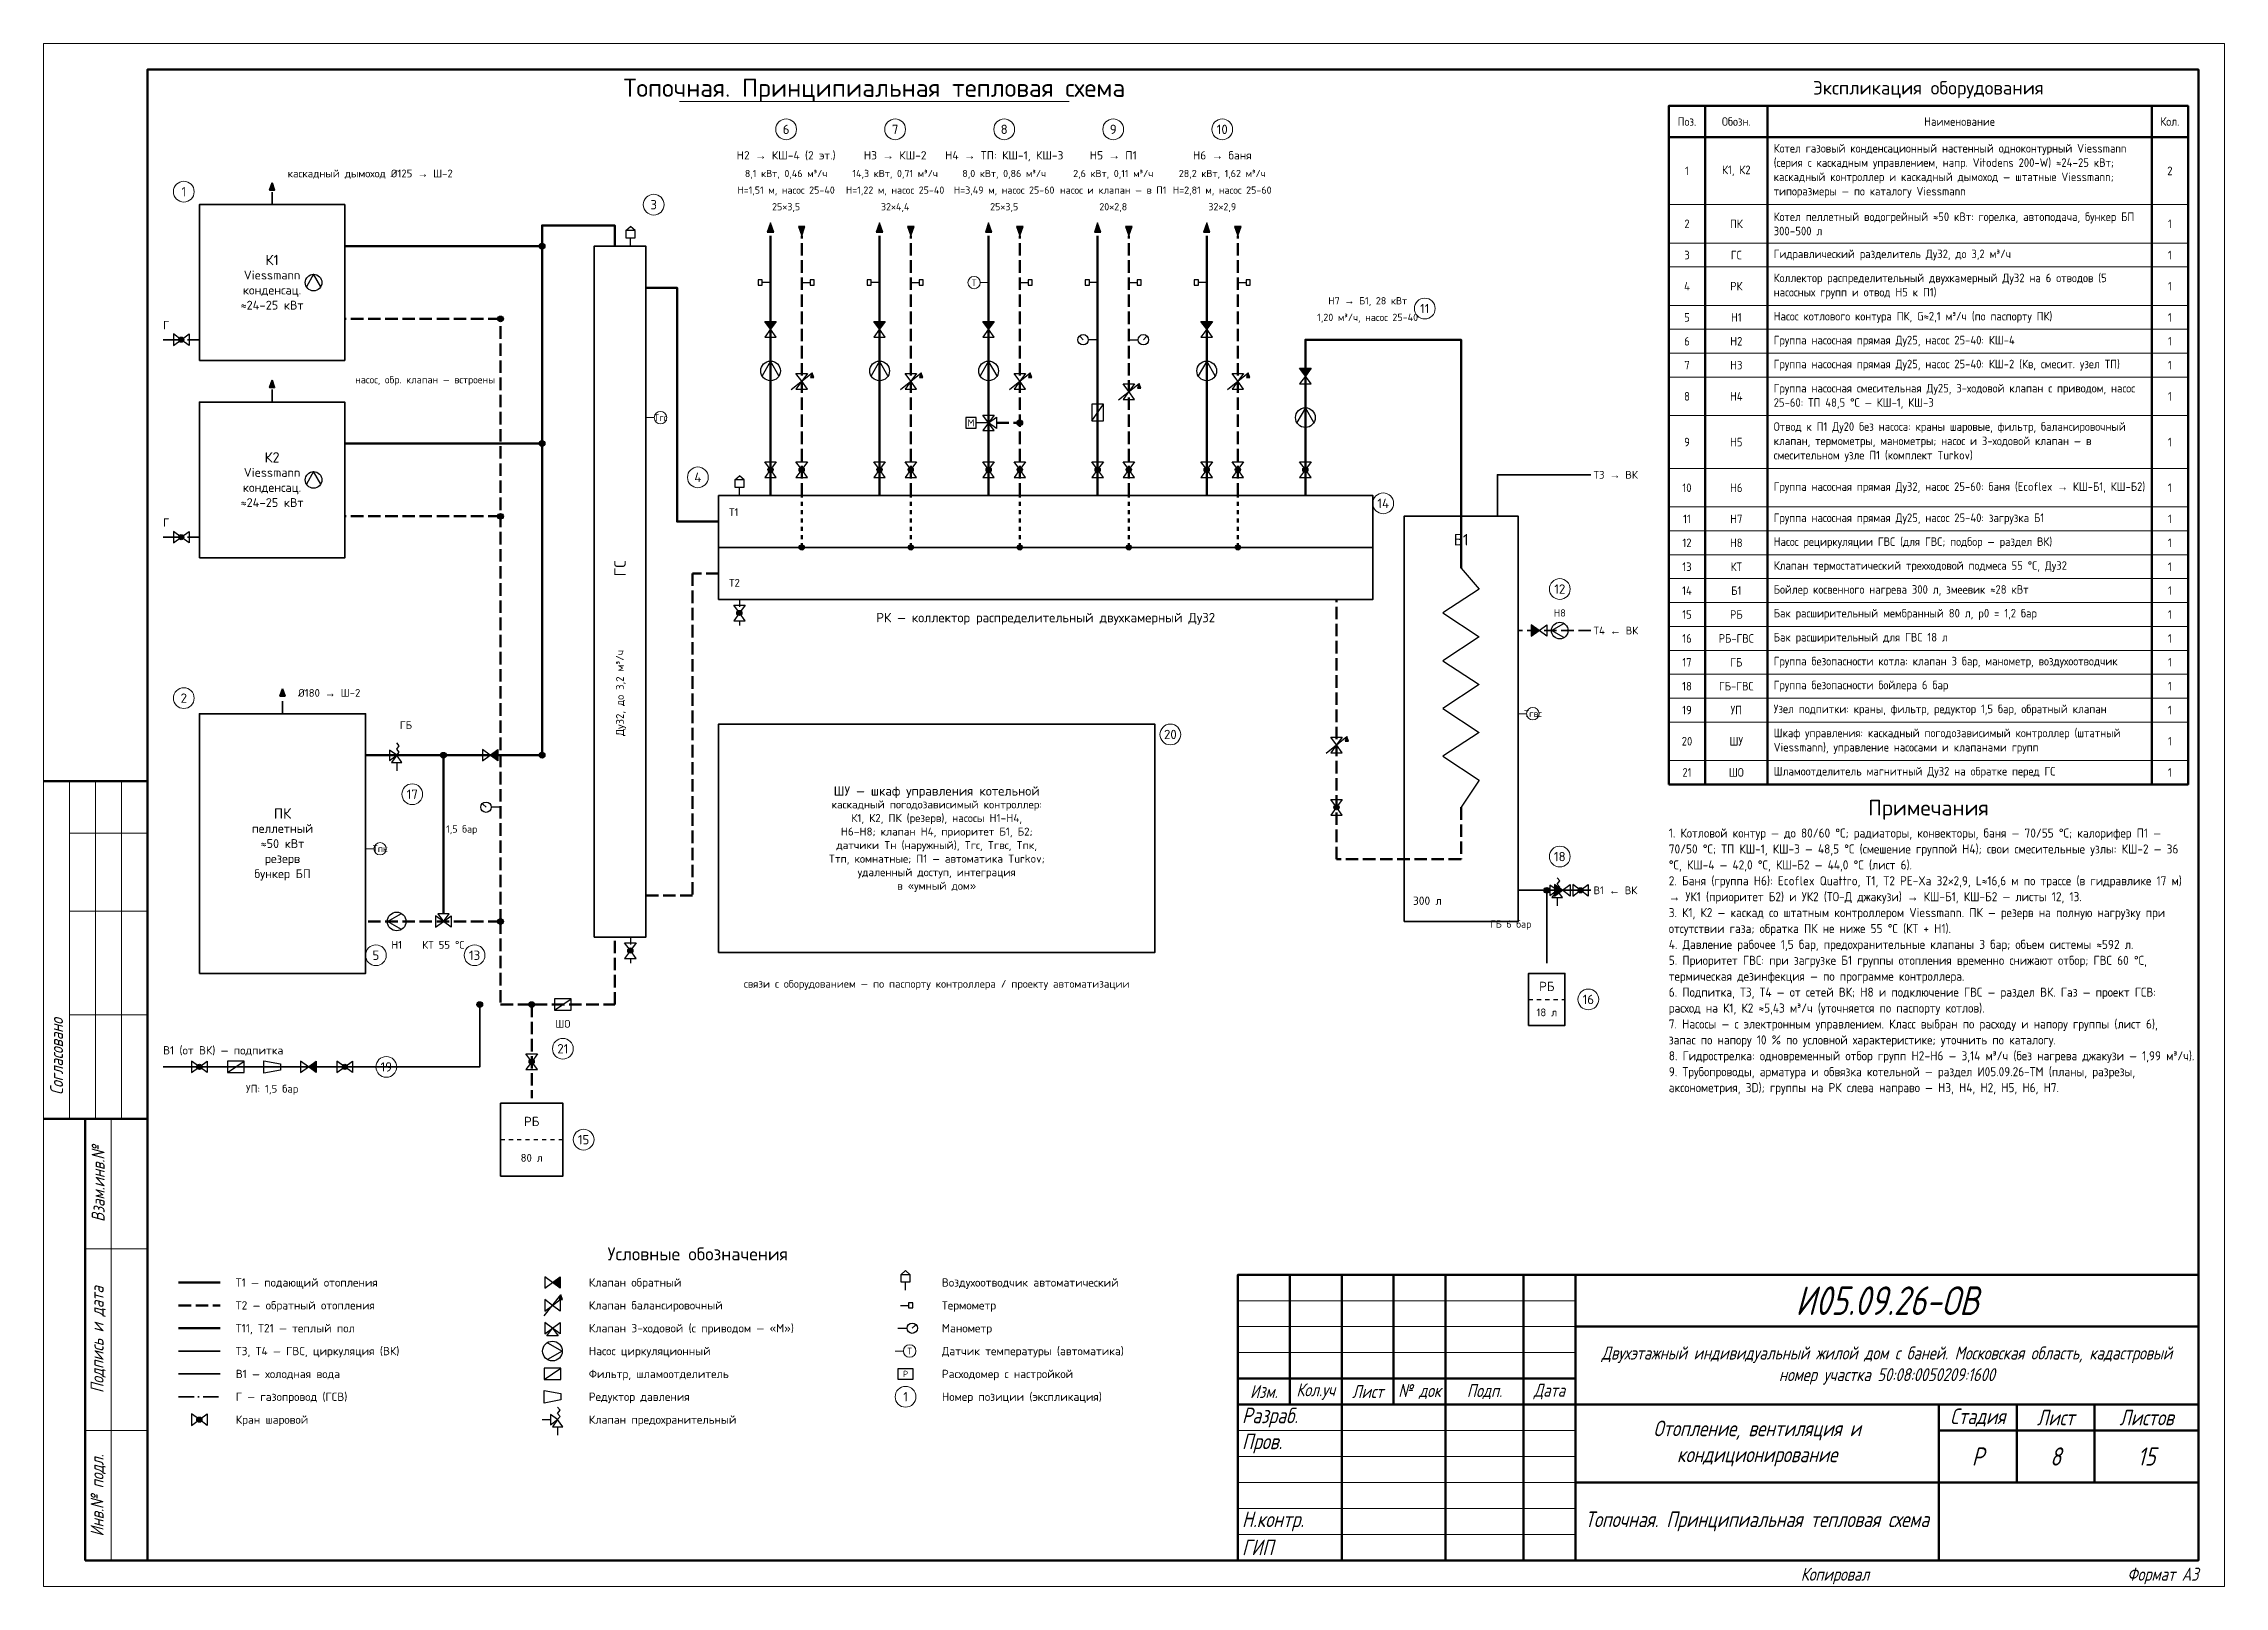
# Paper-space layout 'Лист' of a CAD drawing. Header units: millimetres. Extents: x 0 to 420, y 0 to 297.
import ezdxf
from ezdxf.enums import TextEntityAlignment as Align

# ---------------------------------------------------------------- set-up
doc = ezdxf.new("R2010")
doc.units = ezdxf.units.MM
for name, pattern in [('ОВ_ПУНКТ', [160, 80, -80]), ('ОВ_ШП', [460, 300, -80, 0, -80]), ('ОВ_ШТРИХ', [330, 240, -90])]:
    doc.linetypes.add(name, pattern=pattern)
for name, color, linetype, lineweight in [('ОВ_автоматика', 8, 'Continuous', 18), ('ОВ_арматура', 7, 'Continuous', 25), ('ОВ_В1', 4, 'Continuous', 35), ('ОВ_Г', 42, 'Continuous', 35), ('ОВ_дымоход', 8, 'Continuous', 35), ('ОВ_марки', 7, 'Continuous', 18), ('ОВ_оборуд', 7, 'Continuous', 35), ('ОВ_Т1', 1, 'Continuous', 50), ('ОВ_Т11', 6, 'Continuous', 35), ('ОВ_Т2', 5, 'Continuous', 50), ('ОВ_Т21', 4, 'Continuous', 35), ('ОВ_Т3', 3, 'Continuous', 35), ('ОВ_Т4', 30, 'Continuous', 35), ('ОВ_текст', 7, 'Continuous', 18), ('Рамка', 7, 'Continuous', 50), ('Таблицы', 7, 'Continuous', 18), ('Текст', 7, 'Continuous', 18), ('Тонкие', 8, 'Continuous', 13)]:
    doc.layers.add(name, color=color, linetype=linetype, lineweight=lineweight)
doc.styles.add('GOST', font='isocpeur.ttf', dxfattribs={"width": 0.9})
doc.styles.add('GOST_I', font='isocpeur.ttf', dxfattribs={"width": 0.8})

psp = doc.layouts.new('Лист')

# ---------------------------------------------------------------- texts
at = {"layer": 'ОВ_автоматика', "style": 'GOST'}
for s, p in [('T', (179.2, 251)), ('Tгс', (118.8, 225)), ('Tгвс', (286.8, 168)), ('Tпк', (64.8, 142)), ('T', (166.8, 45.3))]:
    psp.add_text(s, height=1.3, dxfattribs=at).set_placement(p, align=Align.MIDDLE_CENTER)
at = {"layer": 'ОВ_арматура', "style": 'GOST'}
for s, height, p in [('М', 1.4, (178.6, 224)), ('Р', 1.2, (166, 40.9))]:
    psp.add_text(s, height=height, dxfattribs=at).set_placement(p, align=Align.MIDDLE_CENTER)
at = {"layer": 'ОВ_марки', "style": 'GOST'}
for s, height, p in [('6', 1.8, (143, 280.5)), ('7', 1.8, (164, 280.5)), ('8', 1.8, (185, 280.5)), ('9', 1.8, (206, 280.5)), ('10', 1.8, (227, 280.5)), ('1', 1.8, (27, 268.5)), ('3', 1.8, (117.5, 266)), ('К1', 2, (44, 255.35)), ('Viessmann', 1.7, (44, 252.45)), ('конденсац.', 1.7, (44, 249.55)), ('≈24–25 кВт', 1.7, (44, 246.65)), ('11', 1.8, (266, 246)), ('Viessmann', 1.7, (44, 214.45)), ('К2', 2, (44, 217.35)), ('4', 1.8, (126, 213.5)), ('конденсац.', 1.7, (44, 211.55)), ('≈24–25 кВт', 1.7, (44, 208.65)), ('14', 1.8, (258, 208.5)), ('12', 1.8, (292, 192)), ('2', 1.8, (27, 171)), ('20', 1.8, (217, 164)), ('17', 1.8, (71, 152.5)), ('каскадный погодозависимый контроллер:', 1.53, (172, 150.525)), ('ШУ — шкаф управления котельной', 1.8, (172, 153.135)), ('ПК', 2, (46, 148.8)), ('К1, К2, ПК (резерв), насосы Н1–Н4,', 1.53, (172, 147.915)), ('пеллетный', 1.7, (46, 145.9)), ('≈50 кВт', 1.7, (46, 143)), ('датчики Tн (наружный), Tгс, Tгвс, Tпк,', 1.53, (172, 142.695)), ('Н6–Н8; клапан Н4, приоритет Б1, Б2;', 1.53, (172, 145.305)), ('резерв', 1.7, (46, 140.1)), ('Tтп, комнатные; П1 — автоматика Turkov;', 1.53, (172, 140.085)), ('18', 1.8, (292, 140.5)), ('бункер БП', 1.7, (46, 137.2)), ('удаленный доступ, интеграция', 1.53, (172, 137.475)), ('в «умный дом»', 1.53, (172, 134.865)), ('5', 1.8, (64, 121.5)), ('13', 1.8, (83, 121.5)), ('РБ', 1.8, (289.5, 115.5)), ('16', 1.8, (297.5, 113)), ('18 л', 1.5, (289.5, 110.5)), ('19', 1.8, (66, 100)), ('21', 1.8, (100, 103.5)), ('РБ', 1.8, (94, 89.5)), ('15', 1.8, (104, 86)), ('80 л', 1.5, (94, 82.5)), ('1', 1.8, (166, 36.5))]:
    psp.add_text(s, height=height, dxfattribs=at).set_placement(p, align=Align.MIDDLE_CENTER)
at = {"layer": 'ОВ_текст', "style": 'GOST'}
for s, height, p in [('Н2 → КШ-4 (2 эт.)', 1.6, (143, 275.5)), ('Н3 → КШ-2', 1.6, (164, 275.5)), ('Н4 → ТП: КШ-1, КШ-3', 1.6, (185, 275.5)), ('Н5 → П1', 1.6, (206, 275.5)), ('Н6 → баня', 1.6, (227, 275.5)), ('H=1,51 м, насос 25-40', 1.4, (143, 268.8)), ('8,1 кВт, 0,46 м³/ч', 1.4, (143, 272)), ('H=1,22 м, насос 25-40', 1.4, (164, 268.8)), ('14,3 кВт, 0,71 м³/ч', 1.4, (164, 272)), ('H=3,49 м, насос 25-60', 1.4, (185, 268.8)), ('8,0 кВт, 0,86 м³/ч', 1.4, (185, 272)), ('насос и клапан — в П1', 1.4, (206, 268.8)), ('2,6 кВт, 0,11 м³/ч', 1.4, (206, 272)), ('H=2,81 м, насос 25-60', 1.4, (227, 268.8)), ('28,2 кВт, 1,62 м³/ч', 1.4, (227, 272)), ('25×3,5', 1.4, (143, 265.6)), ('32×4,4', 1.4, (164, 265.6)), ('25×3,5', 1.4, (185, 265.6)), ('20×2,8', 1.4, (206, 265.6)), ('32×2,9', 1.4, (227, 265.6)), ('Н7 → Б1, 28 кВт', 1.4, (255, 247.5)), ('1,20 м³/ч, насос 25-40', 1.4, (255, 244.3)), ('Б1', 2.2, (273, 201.5)), ('РК — коллектор распределительный двухкамерный Ду32', 1.8, (193, 186.5)), ('Н8', 1.4, (292, 187.4)), ('300 л', 1.6, (266.5, 132)), ('Н1', 1.5, (68, 123.5)), ('КТ 55 °С', 1.5, (77, 123.5)), ('связи с оборудованием — по паспорту контроллера / проекту автоматизации', 1.5, (172, 116)), ('ШО', 1.5, (100, 108.3)), ('УП: 1,5 бар', 1.5, (44, 95.8)), ('Условные обозначения', 2.5, (126, 64))]:
    psp.add_text(s, height=height, dxfattribs=at).set_placement(p, align=Align.MIDDLE_CENTER)
for s, height, p in [('каскадный дымоход Ø125 → Ш-2', 1.5, (47, 272)), ('Г', 1.6, (23, 242.8)), ('насос, обр. клапан — встроены', 1.4, (60, 232.3)), ('Т3 → ВК', 1.5, (298.5, 214)), ('Т1', 1.5, (132, 206.8)), ('Г', 1.6, (23, 204.8)), ('Т2', 1.5, (132, 193.2)), ('Т4 ← ВК', 1.5, (298.5, 184)), ('Ø180 → Ш-2', 1.5, (49, 172)), ('ГБ', 1.5, (68.6, 165.8)), ('В1 ← ВК', 1.5, (298.5, 134)), ('В1 (от ВК) — подпитка', 1.6, (23, 103.2)), ('Т1 — подающий отопления', 1.6, (37, 58.5)), ('Клапан обратный', 1.6, (105, 58.5)), ('Воздухоотводчик автоматический', 1.6, (173, 58.5)), ('Т2 — обратный отопления', 1.6, (37, 54.1)), ('Клапан балансировочный', 1.6, (105, 54.1)), ('Термометр', 1.6, (173, 54.1)), ('Т11, Т21 — теплый пол', 1.6, (37, 49.7)), ('Клапан 3-ходовой (с приводом — «М»)', 1.6, (105, 49.7)), ('Манометр', 1.6, (173, 49.7)), ('Т3, Т4 — ГВС, циркуляция (ВК)', 1.6, (37, 45.3)), ('Датчик температуры (автоматика)', 1.6, (173, 45.3)), ('Насос циркуляционный', 1.6, (105, 45.3)), ('В1 — холодная вода', 1.6, (37, 40.9)), ('Фильтр, шламоотделитель', 1.6, (105, 40.9)), ('Расходомер с настройкой', 1.6, (173, 40.9)), ('Г — газопровод (ГСВ)', 1.6, (37, 36.5)), ('Редуктор давления', 1.6, (105, 36.5)), ('Номер позиции (экспликация)', 1.6, (173, 36.5)), ('Кран шаровой', 1.6, (37, 32.1)), ('Клапан предохранительный', 1.6, (105, 32.1))]:
    psp.add_text(s, height=height, dxfattribs=at).set_placement(p, align=Align.MIDDLE_LEFT)
for s, height, p in [('ГС', 2.2, (111, 196)), ('Ду32, до 3,2 м³/ч', 1.5, (111, 172))]:
    psp.add_text(s, height=height, rotation=90, dxfattribs=at).set_placement(p, align=Align.MIDDLE_CENTER)
for s, p in [('1,5 бар', (83.5, 145.8)), ('ГБ 6 бар', (286.5, 127.5))]:
    psp.add_text(s, height=1.4, dxfattribs=at).set_placement(p, align=Align.MIDDLE_RIGHT)
at = {"layer": 'Текст', "style": 'GOST'}
for s, height, p in [('Топочная. Принципиальная тепловая схема', 3.5, (160, 288.5)), ('Экспликация оборудования', 2.6, (363, 288.5)), ('Примечания', 3, (363, 149.9))]:
    psp.add_text(s, height=height, dxfattribs=at).set_placement(p, align=Align.MIDDLE_CENTER)
at = {"layer": 'Текст'}
for s, insert, char_height, width, attachment_point, style in [('Поз.', (316.5, 282), 1.65, 5, 5, 'GOST'), ('Обозн.', (326, 282), 1.65, 10, 5, 'GOST'), ('Наименование', (369, 282), 1.65, 72, 5, 'GOST'), ('Кол.', (409.5, 282), 1.65, 5, 5, 'GOST'), ('Котел газовый конденсационный настенный одноконтурный Viessmann (серия с каскадным управлением, напр. Vitodens 200-W) ≈24–25 кВт; каскадный контроллер и каскадный дымоход — штатные Viessmann; типоразмеры — по каталогу Viessmann', (333.2, 272.5), 1.65, 71.6, 4, 'GOST'), ('1', (316.5, 272.5), 1.65, 5, 5, 'GOST'), ('К1, К2', (326, 272.5), 1.65, 10, 5, 'GOST'), ('2', (409.5, 272.5), 1.65, 5, 5, 'GOST'), ('2', (316.5, 262.3), 1.65, 5, 5, 'GOST'), ('ПК', (326, 262.3), 1.65, 10, 5, 'GOST'), ('Котел пеллетный водогрейный ≈50 кВт: горелка, автоподача, бункер БП 300–500 л', (333.2, 262.3), 1.65, 71.6, 4, 'GOST'), ('1', (409.5, 262.3), 1.65, 5, 5, 'GOST'), ('3', (316.5, 256.3), 1.65, 5, 5, 'GOST'), ('ГС', (326, 256.3), 1.65, 10, 5, 'GOST'), ('Гидравлический разделитель Ду32, до 3,2 м³/ч', (333.2, 256.3), 1.65, 71.6, 4, 'GOST'), ('1', (409.5, 256.3), 1.65, 5, 5, 'GOST'), ('Коллектор распределительный двухкамерный Ду32 на 6 отводов (5 насосных групп и отвод Н5 к П1)', (333.2, 250.3), 1.65, 71.6, 4, 'GOST'), ('4', (316.5, 250.3), 1.65, 5, 5, 'GOST'), ('РК', (326, 250.3), 1.65, 10, 5, 'GOST'), ('1', (409.5, 250.3), 1.65, 5, 5, 'GOST'), ('5', (316.5, 244.3), 1.65, 5, 5, 'GOST'), ('Н1', (326, 244.3), 1.65, 10, 5, 'GOST'), ('Насос котлового контура ПК, G≈2,1 м³/ч (по паспорту ПК)', (333.2, 244.3), 1.65, 71.6, 4, 'GOST'), ('1', (409.5, 244.3), 1.65, 5, 5, 'GOST'), ('6', (316.5, 239.7), 1.65, 5, 5, 'GOST'), ('Н2', (326, 239.7), 1.65, 10, 5, 'GOST'), ('Группа насосная прямая Ду25, насос 25-40: КШ-4', (333.2, 239.7), 1.65, 71.6, 4, 'GOST'), ('1', (409.5, 239.7), 1.65, 5, 5, 'GOST'), ('7', (316.5, 235.1), 1.65, 5, 5, 'GOST'), ('Н3', (326, 235.1), 1.65, 10, 5, 'GOST'), ('Группа насосная прямая Ду25, насос 25-40: КШ-2 (Кв, смесит. узел ТП)', (333.2, 235.1), 1.65, 71.6, 4, 'GOST'), ('1', (409.5, 235.1), 1.65, 5, 5, 'GOST'), ('Группа насосная смесительная Ду25, 3-ходовой клапан с приводом, насос 25-60: ТП 48,5 °С — КШ-1, КШ-3', (333.2, 229.1), 1.65, 71.6, 4, 'GOST'), ('8', (316.5, 229.1), 1.65, 5, 5, 'GOST'), ('Н4', (326, 229.1), 1.65, 10, 5, 'GOST'), ('1', (409.5, 229.1), 1.65, 5, 5, 'GOST'), ('Отвод к П1 Ду20 без насоса: краны шаровые, фильтр, балансировочный клапан, термометры, манометры; насос и 3-ходовой клапан — в смесительном узле П1 (комплект Turkov)', (333.2, 220.3), 1.65, 71.6, 4, 'GOST'), ('9', (316.5, 220.3), 1.65, 5, 5, 'GOST'), ('Н5', (326, 220.3), 1.65, 10, 5, 'GOST'), ('1', (409.5, 220.3), 1.65, 5, 5, 'GOST'), ('10', (316.5, 211.5), 1.65, 5, 5, 'GOST'), ('Н6', (326, 211.5), 1.65, 10, 5, 'GOST'), ('Группа насосная прямая Ду32, насос 25-60: баня (Ecoflex → КШ-Б1, КШ-Б2)', (333.2, 211.5), 1.65, 71.6, 4, 'GOST'), ('1', (409.5, 211.5), 1.65, 5, 5, 'GOST'), ('11', (316.5, 205.5), 1.65, 5, 5, 'GOST'), ('Н7', (326, 205.5), 1.65, 10, 5, 'GOST'), ('Группа насосная прямая Ду25, насос 25-40: загрузка Б1', (333.2, 205.5), 1.65, 71.6, 4, 'GOST'), ('1', (409.5, 205.5), 1.65, 5, 5, 'GOST'), ('12', (316.5, 200.9), 1.65, 5, 5, 'GOST'), ('Н8', (326, 200.9), 1.65, 10, 5, 'GOST'), ('Насос рециркуляции ГВС (для ГВС; подбор — раздел ВК)', (333.2, 200.9), 1.65, 71.6, 4, 'GOST'), ('1', (409.5, 200.9), 1.65, 5, 5, 'GOST'), ('13', (316.5, 196.3), 1.65, 5, 5, 'GOST'), ('КТ', (326, 196.3), 1.65, 10, 5, 'GOST'), ('Клапан термостатический трехходовой подмеса 55 °С, Ду32', (333.2, 196.3), 1.65, 71.6, 4, 'GOST'), ('1', (409.5, 196.3), 1.65, 5, 5, 'GOST'), ('14', (316.5, 191.7), 1.65, 5, 5, 'GOST'), ('Б1', (326, 191.7), 1.65, 10, 5, 'GOST'), ('Бойлер косвенного нагрева 300 л, змеевик ≈28 кВт', (333.2, 191.7), 1.65, 71.6, 4, 'GOST'), ('1', (409.5, 191.7), 1.65, 5, 5, 'GOST'), ('15', (316.5, 187.1), 1.65, 5, 5, 'GOST'), ('РБ', (326, 187.1), 1.65, 10, 5, 'GOST'), ('Бак расширительный мембранный 80 л, p0 = 1,2 бар', (333.2, 187.1), 1.65, 71.6, 4, 'GOST'), ('1', (409.5, 187.1), 1.65, 5, 5, 'GOST'), ('16', (316.5, 182.5), 1.65, 5, 5, 'GOST'), ('РБ-ГВС', (326, 182.5), 1.65, 10, 5, 'GOST'), ('Бак расширительный для ГВС 18 л', (333.2, 182.5), 1.65, 71.6, 4, 'GOST'), ('1', (409.5, 182.5), 1.65, 5, 5, 'GOST'), ('17', (316.5, 177.9), 1.65, 5, 5, 'GOST'), ('ГБ', (326, 177.9), 1.65, 10, 5, 'GOST'), ('Группа безопасности котла: клапан 3 бар, манометр, воздухоотводчик', (333.2, 177.9), 1.65, 71.6, 4, 'GOST'), ('1', (409.5, 177.9), 1.65, 5, 5, 'GOST'), ('18', (316.5, 173.3), 1.65, 5, 5, 'GOST'), ('ГБ-ГВС', (326, 173.3), 1.65, 10, 5, 'GOST'), ('Группа безопасности бойлера 6 бар', (333.2, 173.3), 1.65, 71.6, 4, 'GOST'), ('1', (409.5, 173.3), 1.65, 5, 5, 'GOST'), ('19', (316.5, 168.7), 1.65, 5, 5, 'GOST'), ('УП', (326, 168.7), 1.65, 10, 5, 'GOST'), ('Узел подпитки: краны, фильтр, редуктор 1,5 бар, обратный клапан', (333.2, 168.7), 1.65, 71.6, 4, 'GOST'), ('1', (409.5, 168.7), 1.65, 5, 5, 'GOST'), ('Шкаф управления: каскадный погодозависимый контроллер (штатный Viessmann), управление насосами и клапанами групп', (333.2, 162.7), 1.65, 71.6, 4, 'GOST'), ('20', (316.5, 162.7), 1.65, 5, 5, 'GOST'), ('ШУ', (326, 162.7), 1.65, 10, 5, 'GOST'), ('1', (409.5, 162.7), 1.65, 5, 5, 'GOST'), ('21', (316.5, 156.7), 1.65, 5, 5, 'GOST'), ('ШО', (326, 156.7), 1.65, 10, 5, 'GOST'), ('Шламоотделитель магнитный Ду32 на обратке перед ГС', (333.2, 156.7), 1.65, 71.6, 4, 'GOST'), ('1', (409.5, 156.7), 1.65, 5, 5, 'GOST'), ('{\\W0.8;\\Q15;Двухэтажный индивидуальный жилой дом с баней. Московская область, кадастровый номер участка 50:08:0050209:1600}', (355, 42.5), 2.5, 116, 5, 'GOST_I'), ('{\\W0.8;\\Q15;Отопление, вентиляция и кондиционирование}', (330, 27.5), 3, 66, 5, 'GOST_I'), ('{\\W0.8;\\Q15;Топочная. Принципиальная тепловая схема}', (330, 12.5), 3, 66, 5, 'GOST_I')]:
    psp.add_mtext(s, dxfattribs=dict(at, insert=insert, char_height=char_height, width=width, attachment_point=attachment_point, style=style))
at = {"layer": 'Текст', "insert": (313, 145.9), "char_height": 1.75, "width": 100, "attachment_point": 1, "line_spacing_factor": 1.05, "style": 'GOST'}
psp.add_mtext('1. Котловой контур — до 80/60 °С; радиаторы, конвекторы, баня — 70/55 °С; калорифер П1 — 70/50 °С; ТП КШ-1, КШ-3 — 48,5 °С (смешение группой Н4); свои смесительные узлы: КШ-2 — 36 °С, КШ-4 — 42,0 °С, КШ-Б2 — 44,0 °С (лист 6).\\P2. Баня (группа Н6): Ecoflex Quattro, Т1, Т2 PE-Xa 32×2,9, L≈16,6 м по трассе (в гидравлике 17 м) → УК1 (приоритет Б2) и УК2 (ТО-Д джакузи) → КШ-Б1, КШ-Б2 — листы 12, 13.\\P3. К1, К2 — каскад со штатным контроллером Viessmann. ПК — резерв на полную нагрузку при отсутствии газа; обратка ПК не ниже 55 °С (КТ + Н1).\\P4. Давление рабочее 1,5 бар, предохранительные клапаны 3 бар; объем системы ≈592 л.\\P5. Приоритет ГВС: при загрузке Б1 группы отопления временно снижают отбор; ГВС 60 °С, термическая дезинфекция — по программе контроллера.\\P6. Подпитка, Т3, Т4 — от сетей ВК; Н8 и подключение ГВС — раздел ВК. Газ — проект ГСВ: расход на К1, К2 ≈5,43 м³/ч (уточняется по паспорту котлов).\\P7. Насосы — с электронным управлением. Класс выбран по расходу и напору группы (лист 6), запас по напору 10 % по условной характеристике; уточнить по каталогу.\\P8. Гидрострелка: одновременный отбор групп Н2–Н6 — 3,14 м³/ч (без нагрева джакузи — 1,99 м³/ч).\\P9. Трубопроводы, арматура и обвязка котельной — раздел И05.09.26-ТМ (планы, разрезы, аксонометрия, 3D); группы на РК слева направо — Н3, Н4, Н2, Н5, Н6, Н7.', dxfattribs=at)
at = {"layer": 'Текст', "char_height": 2.5, "attachment_point": 5, "rotation": 90, "style": 'GOST_I'}
for s, insert in [('{\\W0.8;\\Q15;Согласовано}', (2.5, 102)), ('{\\W0.8;\\Q15;Взам.инв.№}', (10.5, 77.5)), ('{\\W0.8;\\Q15;Подпись и дата}', (10.5, 47.5)), ('{\\W0.8;\\Q15;Инв.№ подл.}', (10.5, 17.5))]:
    psp.add_mtext(s, dxfattribs=dict(at, insert=insert))
at = {"layer": 'Текст', "style": 'GOST_I'}
for s, insert, char_height, attachment_point in [('{\\W0.8;\\Q15;И05.09.26-ОВ}', (355, 55), 5.5, 5), ('{\\W0.8;\\Q15;Изм.}', (235, 37.5), 2.5, 5), ('{\\W0.8;\\Q15;Кол.уч}', (245, 37.5), 2.5, 5), ('{\\W0.8;\\Q15;Лист}', (255, 37.5), 2.5, 5), ('{\\W0.8;\\Q15;№ док}', (265, 37.5), 2.5, 5), ('{\\W0.8;\\Q15;Подп.}', (277.5, 37.5), 2.5, 5), ('{\\W0.8;\\Q15;Дата}', (290, 37.5), 2.5, 5), ('{\\W0.8;\\Q15;Разраб.}', (230.8, 32.5), 3, 4), ('{\\W0.8;\\Q15;Стадия}', (372.5, 32.5), 3, 5), ('{\\W0.8;\\Q15;Лист}', (387.5, 32.5), 3, 5), ('{\\W0.8;\\Q15;Листов}', (405, 32.5), 3, 5), ('{\\W0.8;\\Q15;Пров.}', (230.8, 27.5), 3, 4), ('{\\W0.8;\\Q15;}', (250.8, 32.5), 3, 4), ('{\\W0.8;\\Q15;}', (285.6, 32.5), 3, 4), ('{\\W0.8;\\Q15;}', (250.8, 27.5), 3, 4), ('{\\W0.8;\\Q15;}', (285.6, 27.5), 3, 4), ('{\\W0.8;\\Q15;Р}', (372.5, 25), 3.5, 5), ('{\\W0.8;\\Q15;8}', (387.5, 25), 3.5, 5), ('{\\W0.8;\\Q15;15}', (405, 25), 3.5, 5), ('{\\W0.8;\\Q15;Н.контр.}', (230.8, 12.5), 3, 4), ('{\\W0.8;\\Q15;ГИП}', (230.8, 7.5), 3, 4), ('{\\W0.8;\\Q15;}', (250.8, 12.5), 3, 4), ('{\\W0.8;\\Q15;}', (285.6, 12.5), 3, 4), ('{\\W0.8;\\Q15;}', (250.8, 7.5), 3, 4), ('{\\W0.8;\\Q15;}', (285.6, 7.5), 3, 4), ('{\\W0.8;\\Q15;Копировал}', (345, 2), 2.5, 5), ('{\\W0.8;\\Q15;Формат А3}', (415, 2), 2.5, 6)]:
    psp.add_mtext(s, dxfattribs=dict(at, insert=insert, char_height=char_height, attachment_point=attachment_point))

# ---------------------------------------------------------------- hatches: boundary and pattern name
at = {"layer": 'ОВ_арматура'}
for points in [[(140, 262.5), (139.37, 260.7), (140.63, 260.7)], [(146, 260), (146.63, 261.8), (145.37, 261.8)], [(161, 262.5), (160.37, 260.7), (161.63, 260.7)], [(167, 260), (167.63, 261.8), (166.37, 261.8)], [(182, 262.5), (181.37, 260.7), (182.63, 260.7)], [(188, 260), (188.63, 261.8), (187.37, 261.8)], [(203, 262.5), (202.37, 260.7), (203.63, 260.7)], [(209, 260), (209.63, 261.8), (208.37, 261.8)], [(224, 262.5), (223.37, 260.7), (224.63, 260.7)], [(230, 260), (230.63, 261.8), (229.37, 261.8)], [(140, 242), (138.9, 243.5), (141.1, 243.5)], [(161, 242), (159.9, 243.5), (162.1, 243.5)], [(182, 242), (180.9, 243.5), (183.1, 243.5)], [(224, 242), (222.9, 243.5), (225.1, 243.5)], [(148, 233.6), (147.685, 232.7), (148.315, 232.7)], [(169, 233.6), (168.685, 232.7), (169.315, 232.7)], [(190, 233.6), (189.685, 232.7), (190.315, 232.7)], [(211, 231.6), (210.685, 230.7), (211.315, 230.7)], [(232, 233.6), (231.685, 232.7), (232.315, 232.7)], [(243, 233), (241.9, 234.5), (244.1, 234.5)], [(288, 184), (286.5, 185.1), (286.5, 182.9)], [(86, 160), (87.5, 161.1), (87.5, 158.9)], [(251, 163.6), (250.685, 162.7), (251.315, 162.7)], [(292.5, 134), (291, 135.1), (291, 132.9)], [(51, 100), (52.5, 101.1), (52.5, 98.9)], [(98, 58.5), (99.5, 59.6), (99.5, 57.4)], [(99.6, 56.1), (99.285, 55.2), (99.915, 55.2)]]:
    psp.add_hatch(color=7, dxfattribs=at).paths.add_polyline_path(points)
h = psp.add_hatch(color=7, dxfattribs=at)
edge = h.paths.add_edge_path()
edge.add_arc((96, 258), 0.55, 0, 360)
h = psp.add_hatch(color=7, dxfattribs=at)
edge = h.paths.add_edge_path()
edge.add_arc((88, 244), 0.55, 0, 360)
h = psp.add_hatch(color=7, dxfattribs=at)
edge = h.paths.add_edge_path()
edge.add_arc((26.5, 240), 0.5, 0, 360)
h = psp.add_hatch(color=7, dxfattribs=at)
edge = h.paths.add_edge_path()
edge.add_arc((188, 224), 0.55, 0, 360)
h = psp.add_hatch(color=7, dxfattribs=at)
edge = h.paths.add_edge_path()
edge.add_arc((96, 220), 0.55, 0, 360)
h = psp.add_hatch(color=7, dxfattribs=at)
edge = h.paths.add_edge_path()
edge.add_arc((140, 215), 0.5, 0, 360)
h = psp.add_hatch(color=7, dxfattribs=at)
edge = h.paths.add_edge_path()
edge.add_arc((146, 215), 0.5, 0, 360)
h = psp.add_hatch(color=7, dxfattribs=at)
edge = h.paths.add_edge_path()
edge.add_arc((161, 215), 0.5, 0, 360)
h = psp.add_hatch(color=7, dxfattribs=at)
edge = h.paths.add_edge_path()
edge.add_arc((167, 215), 0.5, 0, 360)
h = psp.add_hatch(color=7, dxfattribs=at)
edge = h.paths.add_edge_path()
edge.add_arc((182, 215), 0.5, 0, 360)
h = psp.add_hatch(color=7, dxfattribs=at)
edge = h.paths.add_edge_path()
edge.add_arc((188, 215), 0.5, 0, 360)
h = psp.add_hatch(color=7, dxfattribs=at)
edge = h.paths.add_edge_path()
edge.add_arc((203, 215), 0.5, 0, 360)
h = psp.add_hatch(color=7, dxfattribs=at)
edge = h.paths.add_edge_path()
edge.add_arc((209, 215), 0.5, 0, 360)
h = psp.add_hatch(color=7, dxfattribs=at)
edge = h.paths.add_edge_path()
edge.add_arc((224, 215), 0.5, 0, 360)
h = psp.add_hatch(color=7, dxfattribs=at)
edge = h.paths.add_edge_path()
edge.add_arc((230, 215), 0.5, 0, 360)
h = psp.add_hatch(color=7, dxfattribs=at)
edge = h.paths.add_edge_path()
edge.add_arc((243, 215), 0.5, 0, 360)
h = psp.add_hatch(color=7, dxfattribs=at)
edge = h.paths.add_edge_path()
edge.add_arc((88, 206), 0.55, 0, 360)
h = psp.add_hatch(color=7, dxfattribs=at)
edge = h.paths.add_edge_path()
edge.add_arc((26.5, 202), 0.5, 0, 360)
h = psp.add_hatch(color=7, dxfattribs=at)
edge = h.paths.add_edge_path()
edge.add_arc((146, 200), 0.5, 0, 360)
h = psp.add_hatch(color=7, dxfattribs=at)
edge = h.paths.add_edge_path()
edge.add_arc((167, 200), 0.5, 0, 360)
h = psp.add_hatch(color=7, dxfattribs=at)
edge = h.paths.add_edge_path()
edge.add_arc((188, 200), 0.5, 0, 360)
h = psp.add_hatch(color=7, dxfattribs=at)
edge = h.paths.add_edge_path()
edge.add_arc((209, 200), 0.5, 0, 360)
h = psp.add_hatch(color=7, dxfattribs=at)
edge = h.paths.add_edge_path()
edge.add_arc((230, 200), 0.5, 0, 360)
h = psp.add_hatch(color=7, dxfattribs=at)
edge = h.paths.add_edge_path()
edge.add_arc((134, 187.4), 0.5, 0, 360)
h = psp.add_hatch(color=7, dxfattribs=at)
edge = h.paths.add_edge_path()
edge.add_arc((77, 160), 0.55, 0, 360)
h = psp.add_hatch(color=7, dxfattribs=at)
edge = h.paths.add_edge_path()
edge.add_arc((96, 160), 0.55, 0, 360)
h = psp.add_hatch(color=7, dxfattribs=at)
edge = h.paths.add_edge_path()
edge.add_arc((249, 150), 0.5, 0, 360)
h = psp.add_hatch(color=7, dxfattribs=at)
edge = h.paths.add_edge_path()
edge.add_arc((289.5, 134), 0.55, 0, 360)
h = psp.add_hatch(color=7, dxfattribs=at)
edge = h.paths.add_edge_path()
edge.add_arc((296, 134), 0.5, 0, 360)
h = psp.add_hatch(color=7, dxfattribs=at)
edge = h.paths.add_edge_path()
edge.add_arc((88, 128), 0.55, 0, 360)
h = psp.add_hatch(color=7, dxfattribs=at)
edge = h.paths.add_edge_path()
edge.add_arc((113, 122.4), 0.5, 0, 360)
h = psp.add_hatch(color=7, dxfattribs=at)
edge = h.paths.add_edge_path()
edge.add_arc((84, 112), 0.55, 0, 360)
h = psp.add_hatch(color=7, dxfattribs=at)
edge = h.paths.add_edge_path()
edge.add_arc((94, 112), 0.55, 0, 360)
h = psp.add_hatch(color=7, dxfattribs=at)
edge = h.paths.add_edge_path()
edge.add_arc((94, 101), 0.5, 0, 360)
h = psp.add_hatch(color=7, dxfattribs=at)
edge = h.paths.add_edge_path()
edge.add_arc((30, 100), 0.5, 0, 360)
h = psp.add_hatch(color=7, dxfattribs=at)
edge = h.paths.add_edge_path()
edge.add_arc((58, 100), 0.5, 0, 360)
h = psp.add_hatch(color=7, dxfattribs=at)
edge = h.paths.add_edge_path()
edge.add_arc((30, 32.1), 0.5, 0, 360)
at = {"layer": 'ОВ_дымоход'}
for points in [[(44, 270.2), (43.51, 268.8), (44.49, 268.8)], [(44, 232.2), (43.51, 230.8), (44.49, 230.8)], [(46, 172.8), (45.51, 171.4), (46.49, 171.4)]]:
    psp.add_hatch(color=7, dxfattribs=at).paths.add_polyline_path(points)

# ---------------------------------------------------------------- linework, layer by layer
at = {"layer": 'ОВ_автоматика'}
for points in [[(182, 251), (180.4, 251)], [(116, 225), (117.6, 225)], [(284, 168), (285.6, 168)], [(62, 142), (63.6, 142)], [(164, 45.3), (165.6, 45.3)]]:
    psp.add_lwpolyline(points, dxfattribs=at)
for centre in [(179.2, 251), (118.8, 225), (286.8, 168), (64.8, 142), (166.8, 45.3)]:
    psp.add_circle(centre, 1.2, dxfattribs=at)
at = {"layer": 'ОВ_арматура'}
for points in [[(112.1, 261), (113, 261.8)], [(113.9, 261), (113, 261.8)], [(113, 258), (113, 259.6)], [(53.36, 250.2), (52, 252.6), (50.64, 250.2)], [(140, 251), (138.4, 251)], [(146, 251), (147.6, 251)], [(161, 251), (159.4, 251)], [(167, 251), (168.6, 251)], [(188, 251), (189.6, 251)], [(203, 251), (201.4, 251)], [(209, 251), (210.6, 251)], [(224, 251), (222.4, 251)], [(230, 251), (231.6, 251)], [(200.2, 240), (199.6, 240.6)], [(203, 240), (201.2, 240)], [(209, 240), (210.8, 240)], [(211.8, 240), (212.4, 240.6)], [(141.615, 233.05), (140, 235.9), (138.385, 233.05)], [(162.615, 233.05), (161, 235.9), (159.385, 233.05)], [(183.615, 233.05), (182, 235.9), (180.385, 233.05)], [(225.615, 233.05), (224, 235.9), (222.385, 233.05)], [(144, 230.4), (148, 233.6)], [(165, 230.4), (169, 233.6)], [(186, 230.4), (190, 233.6)], [(207, 228.4), (211, 231.6)], [(228, 230.4), (232, 233.6)], [(201.9, 224.4), (204.1, 227.6)], [(244.615, 224.05), (243, 226.9), (241.385, 224.05)], [(182, 224), (179.6, 224)], [(53.36, 212.2), (52, 214.6), (50.64, 212.2)], [(133.1, 213), (134, 213.8)], [(134.9, 213), (134, 213.8)], [(134, 210), (134, 211.6)], [(134, 190), (134, 188.6)], [(134, 185.9), (134, 185)], [(292.8, 182.64), (290.4, 184), (292.8, 185.36)], [(65, 160), (66.6, 160)], [(68, 160), (68.5, 160.6), (68, 161.2), (68.5, 161.8), (68, 162.4)], [(247, 160.4), (251, 163.6)], [(68, 158.6), (68, 157)], [(85.2, 150), (84.6, 150.6)], [(88, 150), (86.2, 150)], [(291.5, 134), (292, 134.6), (291.5, 135.2), (292, 135.8), (291.5, 136.4)], [(288.5, 134), (290.1, 134)], [(291.5, 132.6), (291.5, 131)], [(68.9, 126.47), (66.2, 128), (68.9, 129.53)], [(113, 125), (113, 123.6)], [(113, 120.9), (113, 120)], [(98.4, 110.9), (101.6, 113.1)], [(35.4, 98.9), (38.6, 101.1)], [(165.1, 60), (166, 60.8)], [(166.9, 60), (166, 60.8)], [(96.4, 52.1), (99.6, 56.1)], [(166, 57), (166, 58.6)], [(165, 54.1), (166.6, 54.1)], [(97.05, 46.915), (99.9, 45.3), (97.05, 43.685)], [(164.5, 49.7), (166.3, 49.7)], [(167.3, 49.7), (167.9, 50.3)], [(96.4, 39.8), (99.6, 42)], [(99, 32.1), (99.5, 32.7), (99, 33.3), (99.5, 33.9), (99, 34.5)], [(96, 32.1), (97.6, 32.1)], [(99, 30.7), (99, 29.1)]]:
    psp.add_lwpolyline(points, dxfattribs=at)
for points in [[(112.1, 259.6), (113.9, 259.6), (113.9, 261), (112.1, 261)], [(140, 262.5), (139.37, 260.7), (140.63, 260.7)], [(146, 260), (146.63, 261.8), (145.37, 261.8)], [(161, 262.5), (160.37, 260.7), (161.63, 260.7)], [(167, 260), (167.63, 261.8), (166.37, 261.8)], [(182, 262.5), (181.37, 260.7), (182.63, 260.7)], [(188, 260), (188.63, 261.8), (187.37, 261.8)], [(203, 262.5), (202.37, 260.7), (203.63, 260.7)], [(209, 260), (209.63, 261.8), (208.37, 261.8)], [(224, 262.5), (223.37, 260.7), (224.63, 260.7)], [(230, 260), (230.63, 261.8), (229.37, 261.8)], [(137.6, 250.5), (138.4, 250.5), (138.4, 251.5), (137.6, 251.5)], [(147.6, 250.5), (148.4, 250.5), (148.4, 251.5), (147.6, 251.5)], [(158.6, 250.5), (159.4, 250.5), (159.4, 251.5), (158.6, 251.5)], [(168.6, 250.5), (169.4, 250.5), (169.4, 251.5), (168.6, 251.5)], [(189.6, 250.5), (190.4, 250.5), (190.4, 251.5), (189.6, 251.5)], [(200.6, 250.5), (201.4, 250.5), (201.4, 251.5), (200.6, 251.5)], [(210.6, 250.5), (211.4, 250.5), (211.4, 251.5), (210.6, 251.5)], [(221.6, 250.5), (222.4, 250.5), (222.4, 251.5), (221.6, 251.5)], [(231.6, 250.5), (232.4, 250.5), (232.4, 251.5), (231.6, 251.5)], [(26.5, 240), (25, 241.1), (25, 238.9)], [(26.5, 240), (28, 241.1), (28, 238.9)], [(140, 242), (138.9, 243.5), (141.1, 243.5)], [(140, 242), (138.9, 240.5), (141.1, 240.5)], [(161, 242), (159.9, 243.5), (162.1, 243.5)], [(161, 242), (159.9, 240.5), (162.1, 240.5)], [(182, 242), (180.9, 243.5), (183.1, 243.5)], [(182, 242), (180.9, 240.5), (183.1, 240.5)], [(224, 242), (222.9, 243.5), (225.1, 243.5)], [(224, 242), (222.9, 240.5), (225.1, 240.5)], [(146, 232), (144.9, 233.5), (147.1, 233.5)], [(146, 232), (144.9, 230.5), (147.1, 230.5)], [(148, 233.6), (147.685, 232.7), (148.315, 232.7)], [(167, 232), (165.9, 233.5), (168.1, 233.5)], [(167, 232), (165.9, 230.5), (168.1, 230.5)], [(169, 233.6), (168.685, 232.7), (169.315, 232.7)], [(188, 232), (186.9, 233.5), (189.1, 233.5)], [(188, 232), (186.9, 230.5), (189.1, 230.5)], [(190, 233.6), (189.685, 232.7), (190.315, 232.7)], [(209, 230), (207.9, 231.5), (210.1, 231.5)], [(211, 231.6), (210.685, 230.7), (211.315, 230.7)], [(230, 232), (228.9, 233.5), (231.1, 233.5)], [(230, 232), (228.9, 230.5), (231.1, 230.5)], [(232, 233.6), (231.685, 232.7), (232.315, 232.7)], [(243, 233), (241.9, 234.5), (244.1, 234.5)], [(243, 233), (241.9, 231.5), (244.1, 231.5)], [(201.9, 224.4), (204.1, 224.4), (204.1, 227.6), (201.9, 227.6)], [(209, 230), (207.9, 228.5), (210.1, 228.5)], [(177.6, 223), (179.6, 223), (179.6, 225), (177.6, 225)], [(182, 224), (180.9, 225.5), (183.1, 225.5)], [(182, 224), (180.9, 222.5), (183.1, 222.5)], [(182, 224), (183.5, 225.1), (183.5, 222.9)], [(140, 215), (138.9, 216.5), (141.1, 216.5)], [(140, 215), (138.9, 213.5), (141.1, 213.5)], [(146, 215), (144.9, 216.5), (147.1, 216.5)], [(146, 215), (144.9, 213.5), (147.1, 213.5)], [(161, 215), (159.9, 216.5), (162.1, 216.5)], [(161, 215), (159.9, 213.5), (162.1, 213.5)], [(167, 215), (165.9, 216.5), (168.1, 216.5)], [(167, 215), (165.9, 213.5), (168.1, 213.5)], [(182, 215), (180.9, 216.5), (183.1, 216.5)], [(182, 215), (180.9, 213.5), (183.1, 213.5)], [(188, 215), (186.9, 216.5), (189.1, 216.5)], [(188, 215), (186.9, 213.5), (189.1, 213.5)], [(203, 215), (201.9, 216.5), (204.1, 216.5)], [(203, 215), (201.9, 213.5), (204.1, 213.5)], [(209, 215), (207.9, 216.5), (210.1, 216.5)], [(209, 215), (207.9, 213.5), (210.1, 213.5)], [(224, 215), (222.9, 216.5), (225.1, 216.5)], [(224, 215), (222.9, 213.5), (225.1, 213.5)], [(230, 215), (228.9, 216.5), (231.1, 216.5)], [(230, 215), (228.9, 213.5), (231.1, 213.5)], [(243, 215), (241.9, 216.5), (244.1, 216.5)], [(243, 215), (241.9, 213.5), (244.1, 213.5)], [(133.1, 211.6), (134.9, 211.6), (134.9, 213), (133.1, 213)], [(26.5, 202), (25, 203.1), (25, 200.9)], [(26.5, 202), (28, 203.1), (28, 200.9)], [(134, 187.4), (132.9, 188.9), (135.1, 188.9)], [(134, 187.4), (132.9, 185.9), (135.1, 185.9)], [(288, 184), (286.5, 185.1), (286.5, 182.9)], [(288, 184), (289.5, 185.1), (289.5, 182.9)], [(68, 160), (66.6, 161), (66.6, 159)], [(68, 160), (67, 158.6), (69, 158.6)], [(86, 160), (84.5, 161.1), (84.5, 158.9)], [(86, 160), (87.5, 161.1), (87.5, 158.9)], [(249, 162), (247.9, 163.5), (250.1, 163.5)], [(249, 162), (247.9, 160.5), (250.1, 160.5)], [(251, 163.6), (250.685, 162.7), (251.315, 162.7)], [(249, 150), (247.9, 151.5), (250.1, 151.5)], [(249, 150), (247.9, 148.5), (250.1, 148.5)], [(291.5, 134), (290.1, 135), (290.1, 133)], [(292.5, 134), (291, 135.1), (291, 132.9)], [(292.5, 134), (294, 135.1), (294, 132.9)], [(296, 134), (294.5, 135.1), (294.5, 132.9)], [(296, 134), (297.5, 135.1), (297.5, 132.9)], [(291.5, 134), (290.5, 132.6), (292.5, 132.6)], [(77, 128), (75.5, 129.1), (75.5, 126.9)], [(77, 128), (78.1, 129.5), (75.9, 129.5)], [(77, 128), (78.5, 129.1), (78.5, 126.9)], [(113, 122.4), (111.9, 123.9), (114.1, 123.9)], [(113, 122.4), (111.9, 120.9), (114.1, 120.9)], [(98.4, 110.9), (101.6, 110.9), (101.6, 113.1), (98.4, 113.1)], [(30, 100), (28.5, 101.1), (28.5, 98.9)], [(30, 100), (31.5, 101.1), (31.5, 98.9)], [(35.4, 98.9), (38.6, 98.9), (38.6, 101.1), (35.4, 101.1)], [(42.4, 98.8), (42.4, 101.2), (45.6, 100.6), (45.6, 99.4)], [(51, 100), (49.5, 101.1), (49.5, 98.9)], [(51, 100), (52.5, 101.1), (52.5, 98.9)], [(58, 100), (56.5, 101.1), (56.5, 98.9)], [(58, 100), (59.5, 101.1), (59.5, 98.9)], [(94, 101), (92.9, 102.5), (95.1, 102.5)], [(94, 101), (92.9, 99.5), (95.1, 99.5)], [(98, 58.5), (96.5, 59.6), (96.5, 57.4)], [(98, 58.5), (99.5, 59.6), (99.5, 57.4)], [(165.1, 58.6), (166.9, 58.6), (166.9, 60), (165.1, 60)], [(98, 54.1), (96.5, 55.2), (96.5, 53)], [(98, 54.1), (99.5, 55.2), (99.5, 53)], [(99.6, 56.1), (99.285, 55.2), (99.915, 55.2)], [(166.6, 53.6), (167.4, 53.6), (167.4, 54.6), (166.6, 54.6)], [(98, 49.7), (96.5, 50.8), (96.5, 48.6)], [(98, 49.7), (99.5, 50.8), (99.5, 48.6)], [(98, 49.7), (99.1, 48.2), (96.9, 48.2)], [(96.4, 39.8), (99.6, 39.8), (99.6, 42), (96.4, 42)], [(164.5, 39.9), (167.5, 39.9), (167.5, 41.9), (164.5, 41.9)], [(96.4, 35.3), (96.4, 37.7), (99.6, 37.1), (99.6, 35.9)], [(30, 32.1), (28.5, 33.2), (28.5, 31)], [(30, 32.1), (31.5, 33.2), (31.5, 31)], [(99, 32.1), (97.6, 33.1), (97.6, 31.1)], [(99, 32.1), (98, 30.7), (100, 30.7)]]:
    psp.add_lwpolyline(points, close=True, dxfattribs=at)
at = {"layer": 'ОВ_арматура', "linetype": 'ОВ_ПУНКТ', "ltscale": 0.01}
for points in [[(286, 113), (293, 113)], [(88, 86), (100, 86)]]:
    psp.add_lwpolyline(points, dxfattribs=at)
at = {"layer": 'ОВ_арматура'}
for centre, radius in [((96, 258), 0.55), ((52, 251), 1.6), ((88, 244), 0.55), ((26.5, 240), 0.5), ((200.2, 240), 1), ((211.8, 240), 1), ((140, 234), 1.9), ((161, 234), 1.9), ((182, 234), 1.9), ((224, 234), 1.9), ((243, 225), 1.9), ((188, 224), 0.55), ((96, 220), 0.55), ((52, 213), 1.6), ((140, 215), 0.5), ((146, 215), 0.5), ((161, 215), 0.5), ((167, 215), 0.5), ((182, 215), 0.5), ((188, 215), 0.5), ((203, 215), 0.5), ((209, 215), 0.5), ((224, 215), 0.5), ((230, 215), 0.5), ((243, 215), 0.5), ((88, 206), 0.55), ((26.5, 202), 0.5), ((146, 200), 0.5), ((167, 200), 0.5), ((188, 200), 0.5), ((209, 200), 0.5), ((230, 200), 0.5), ((134, 187.4), 0.5), ((292, 184), 1.6), ((77, 160), 0.55), ((96, 160), 0.55), ((85.2, 150), 1), ((249, 150), 0.5), ((289.5, 134), 0.55), ((296, 134), 0.5), ((68, 128), 1.8), ((88, 128), 0.55), ((113, 122.4), 0.5), ((84, 112), 0.55), ((94, 112), 0.55), ((94, 101), 0.5), ((30, 100), 0.5), ((58, 100), 0.5), ((167.3, 49.7), 1), ((98, 45.3), 1.9), ((30, 32.1), 0.5)]:
    psp.add_circle(centre, radius, dxfattribs=at)
at = {"layer": 'ОВ_В1', "lineweight": 35}
for points in [[(298, 134), (284, 134)], [(289.5, 134), (289.5, 120)], [(23, 100), (84, 100), (84, 112)], [(26, 40.9), (34, 40.9)]]:
    psp.add_lwpolyline(points, dxfattribs=at)
at = {"layer": 'ОВ_Г', "linetype": 'ОВ_ШП', "lineweight": 35, "ltscale": 0.01}
for points in [[(23, 240), (30, 240)], [(23, 202), (30, 202)], [(26, 36.5), (34, 36.5)]]:
    psp.add_lwpolyline(points, dxfattribs=at)
at = {"layer": 'ОВ_дымоход'}
for points in [[(44, 270.2), (43.51, 268.8), (44.49, 268.8)], [(44, 232.2), (43.51, 230.8), (44.49, 230.8)], [(46, 172.8), (45.51, 171.4), (46.49, 171.4)]]:
    psp.add_lwpolyline(points, close=True, dxfattribs=at)
at = {"layer": 'ОВ_дымоход', "linetype": 'ОВ_ШТРИХ', "lineweight": 35, "ltscale": 0.01}
for points in [[(44, 266), (44, 269)], [(44, 228), (44, 231)], [(46, 168), (46, 171.5)]]:
    psp.add_lwpolyline(points, dxfattribs=at)
at = {"layer": 'ОВ_марки'}
for centre in [(143, 280.5), (164, 280.5), (185, 280.5), (206, 280.5), (227, 280.5), (27, 268.5), (117.5, 266), (266, 246), (126, 213.5), (258, 208.5), (292, 192), (27, 171), (217, 164), (71, 152.5), (292, 140.5), (64, 121.5), (83, 121.5), (297.5, 113), (100, 103.5), (66, 100), (104, 86), (166, 36.5)]:
    psp.add_circle(centre, 2, dxfattribs=at)
at = {"layer": 'ОВ_оборуд'}
for points in [[(30, 236), (58, 236), (58, 266), (30, 266)], [(106, 125), (116, 125), (116, 258), (106, 258)], [(30, 198), (58, 198), (58, 228), (30, 228)], [(130, 190), (256, 190), (256, 210), (130, 210)], [(262, 128), (284, 128), (284, 206), (262, 206)], [(30, 118), (62, 118), (62, 168), (30, 168)], [(130, 122), (214, 122), (214, 166), (130, 166)], [(286, 108), (293, 108), (293, 118), (286, 118)], [(88, 79), (100, 79), (100, 93), (88, 93)]]:
    psp.add_lwpolyline(points, close=True, dxfattribs=at)
psp.add_lwpolyline([(130, 200), (256, 200)], dxfattribs=at)
at = {"layer": 'ОВ_Т1', "lineweight": 50}
for points in [[(96, 160), (96, 262), (106, 262)], [(106, 262), (110, 262), (110, 258)], [(58, 258), (96, 258)], [(140, 210), (140, 260)], [(161, 210), (161, 260)], [(203, 210), (203, 260)], [(224, 210), (224, 260)], [(116, 250), (122, 250), (122, 205), (130, 205)], [(243, 210), (243, 240), (273, 240), (273, 196)], [(58, 220), (96, 220)], [(62, 160), (96, 160)], [(77, 129.5), (77, 160)], [(26, 58.5), (34, 58.5)]]:
    psp.add_lwpolyline(points, dxfattribs=at)
at = {"layer": 'ОВ_Т1', "lineweight": 25}
psp.add_lwpolyline([(273, 196), (276.5, 192), (269.5, 187.4), (276.5, 182.8), (269.5, 178.2), (276.5, 173.6), (269.5, 169), (276.5, 164.4), (269.5, 159.8), (276.5, 155.2), (273, 150)], dxfattribs=at)
at = {"layer": 'ОВ_Т11', "lineweight": 50}
for points in [[(182, 210), (182, 260)], [(26, 49.7), (34, 49.7)]]:
    psp.add_lwpolyline(points, dxfattribs=at)
at = {"layer": 'ОВ_Т2', "linetype": 'ОВ_ШТРИХ', "lineweight": 50, "ltscale": 0.01}
for points in [[(146, 210), (146, 260)], [(167, 210), (167, 260)], [(209, 210), (209, 260)], [(230, 210), (230, 260)], [(88, 244), (58, 244)], [(88, 128), (88, 244)], [(88, 206), (58, 206)], [(130, 195), (125, 195), (125, 133), (116, 133)], [(273, 150), (273, 140), (249, 140), (249, 190)], [(88, 128), (62, 128)], [(88, 128), (88, 112), (110, 112), (110, 125)], [(94, 112), (94, 94)], [(26, 54.1), (34, 54.1)]]:
    psp.add_lwpolyline(points, dxfattribs=at)
at = {"layer": 'ОВ_Т2', "linetype": 'ОВ_ПУНКТ', "ltscale": 0.01}
for points in [[(146, 200), (146, 210)], [(167, 200), (167, 210)], [(188, 200), (188, 210)], [(209, 200), (209, 210)], [(230, 200), (230, 210)]]:
    psp.add_lwpolyline(points, dxfattribs=at)
at = {"layer": 'ОВ_Т21', "linetype": 'ОВ_ШТРИХ', "lineweight": 50, "ltscale": 0.01}
for points in [[(188, 210), (188, 260)], [(183.5, 224), (188, 224)]]:
    psp.add_lwpolyline(points, dxfattribs=at)
at = {"layer": 'ОВ_Т3', "lineweight": 35}
for points in [[(280, 206), (280, 214), (298, 214)], [(26, 45.3), (34, 45.3)]]:
    psp.add_lwpolyline(points, dxfattribs=at)
at = {"layer": 'ОВ_Т4', "linetype": 'ОВ_ШТРИХ', "lineweight": 35, "ltscale": 0.01}
psp.add_lwpolyline([(298, 184), (284, 184)], dxfattribs=at)
at = {"layer": 'Рамка', "lineweight": 50}
for points in [[(20, 5), (415, 5), (415, 292), (20, 292)], [(230, 5), (415, 5), (415, 60), (230, 60)]]:
    psp.add_lwpolyline(points, close=True, dxfattribs=at)
at = {"layer": 'Таблицы', "lineweight": 18}
for p, q in [((122.463, 285.875), (197.537, 285.875)), ((313, 266), (413, 266)), ((313, 258.6), (413, 258.6)), ((313, 254), (413, 254)), ((313, 246.6), (413, 246.6)), ((313, 242), (413, 242)), ((313, 237.4), (413, 237.4)), ((313, 232.8), (413, 232.8)), ((313, 225.4), (413, 225.4)), ((313, 215.2), (413, 215.2)), ((313, 207.8), (413, 207.8)), ((313, 203.2), (413, 203.2)), ((313, 198.6), (413, 198.6)), ((313, 194), (413, 194)), ((313, 189.4), (413, 189.4)), ((313, 184.8), (413, 184.8)), ((313, 180.2), (413, 180.2)), ((313, 175.6), (413, 175.6)), ((313, 171), (413, 171)), ((313, 166.4), (413, 166.4)), ((313, 159), (413, 159)), ((313, 154.4), (413, 154.4)), ((230, 55), (295, 55)), ((230, 50), (295, 50)), ((230, 45), (295, 45)), ((230, 30), (295, 30)), ((230, 25), (295, 25)), ((230, 20), (295, 20)), ((230, 15), (295, 15)), ((230, 10), (295, 10))]:
    psp.add_line(p, q, dxfattribs=at)
at = {"layer": 'Таблицы', "lineweight": 50}
for p, q in [((320, 285), (320, 154.4)), ((332, 285), (332, 154.4)), ((406, 285), (406, 154.4)), ((313, 279), (413, 279)), ((0, 155), (20, 155)), ((0, 90), (20, 90)), ((8, 5), (8, 90)), ((240, 35), (240, 60)), ((250, 5), (250, 60)), ((260, 35), (260, 60)), ((270, 5), (270, 60)), ((285, 5), (285, 60)), ((295, 5), (295, 60)), ((295, 50), (415, 50)), ((230, 40), (295, 40)), ((230, 35), (415, 35)), ((365, 5), (365, 35)), ((380, 20), (380, 35)), ((395, 20), (395, 35)), ((365, 30), (415, 30)), ((295, 20), (415, 20)), ((8, 5), (20, 5))]:
    psp.add_line(p, q, dxfattribs=at)
at = {"layer": 'Таблицы'}
for p, q in [((5, 90), (5, 155)), ((10, 90), (10, 155)), ((15, 90), (15, 155)), ((5, 145), (20, 145)), ((5, 130), (20, 130)), ((5, 110), (20, 110)), ((13, 5), (13, 90)), ((8, 65), (20, 65)), ((8, 30), (20, 30))]:
    psp.add_line(p, q, dxfattribs=at)
at = {"layer": 'Таблицы', "lineweight": 50}
psp.add_lwpolyline([(313, 154.4), (413, 154.4), (413, 285), (313, 285)], close=True, dxfattribs=at)
at = {"layer": 'Тонкие'}
psp.add_lwpolyline([(0, 0), (420, 0), (420, 297), (0, 297)], close=True, dxfattribs=at)

psp.set_redraw_order([(e.dxf.handle, doc.entitydb.next_handle()) for e in psp.query("TEXT MTEXT ATTDEF DIMENSION ARC_DIMENSION")])  # texts and dimensions are drawn at this point

doc.saveas('drawing.dxf')
